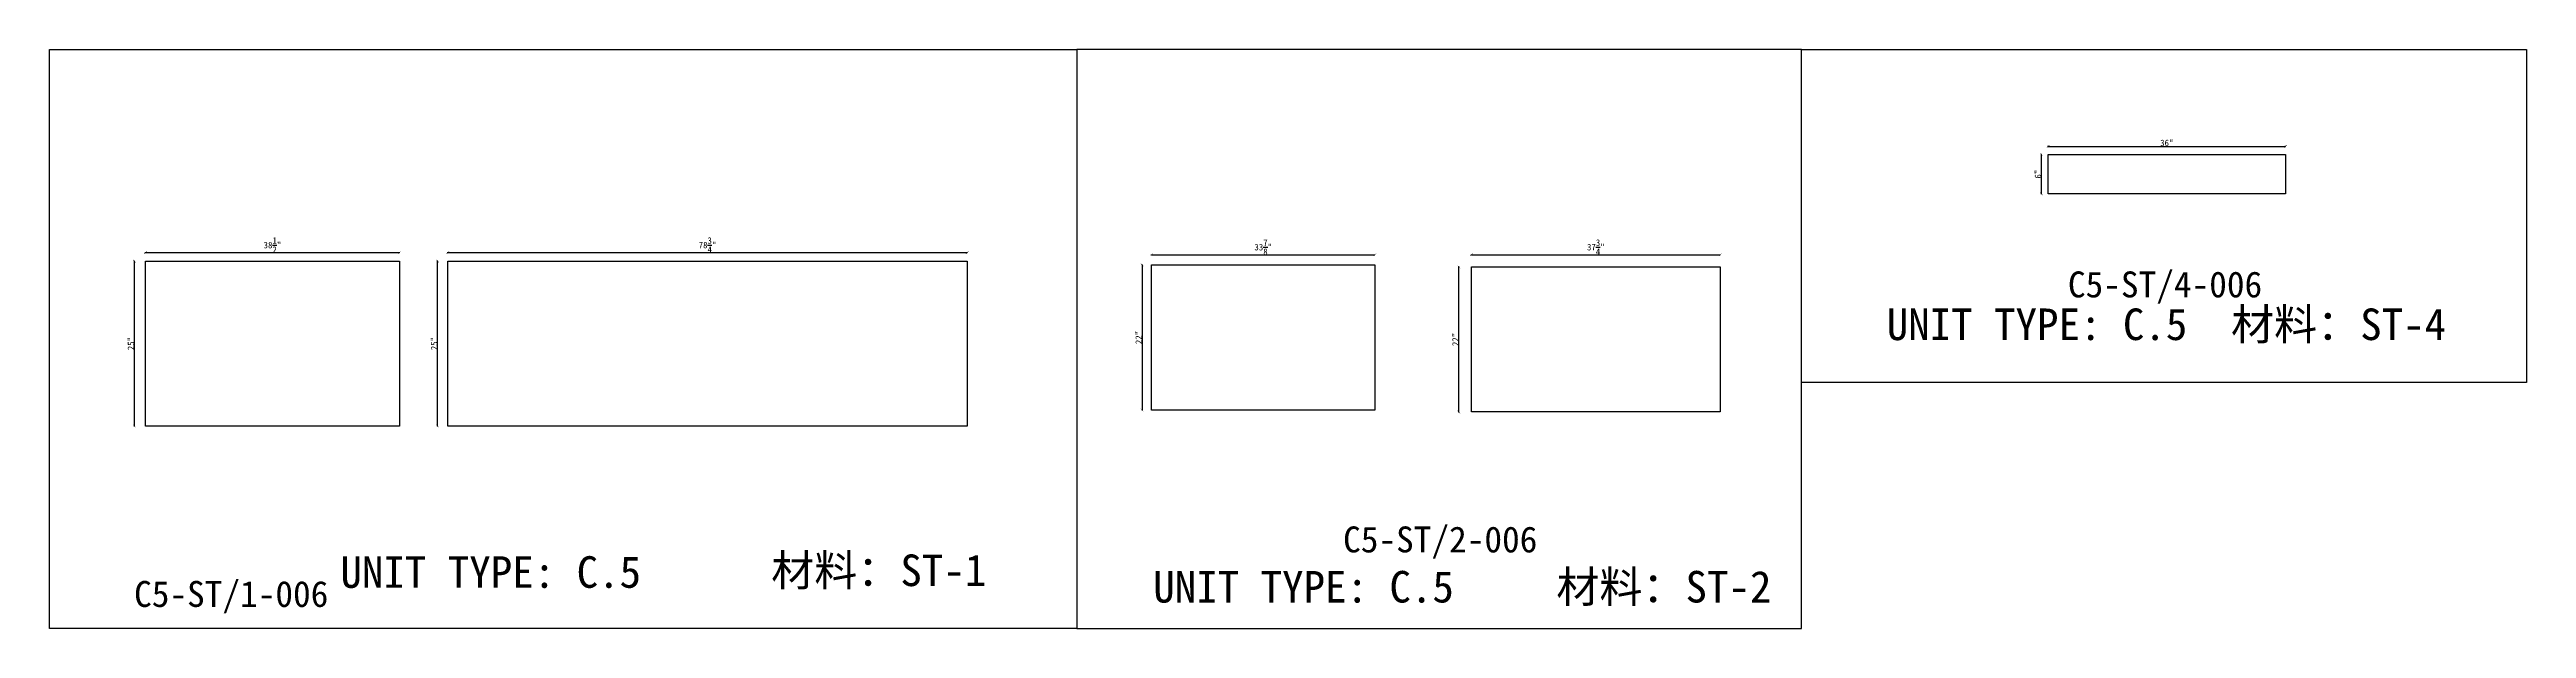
# Model space of a CAD drawing. Header units: millimetres. Extents: x -46966 to 138077, y -48408 to 2116.
# Drawn here: x 29598 to 39139, y -9453 to -7223 of the extents above; entities that cross this region are included whole.
import ezdxf
from ezdxf.enums import TextEntityAlignment as Align

# ---------------------------------------------------------------- set-up
doc = ezdxf.new("R2010")
doc.units = ezdxf.units.MM
doc.layers.add('PART_NUMBER', color=3, linetype='Continuous')
doc.styles.add('样式 1', font='')
doc.styles.get('样式 1').set_extended_font_data('NSimSun')
doc.dimstyles.new('副本 ISO-25', dxfattribs={"dimtxt": 25, "dimasz": 10, "dimexe": 1.5, "dimexo": 0.5, "dimtad": 1, "dimlfac": 0.03937, "dimlunit": 5, "dimtxsty": '样式 1', "dimblk": 'ARCHTICK', "dimcen": 2.5, "dimclrd": 256, "dimclrt": 1, "dimazin": 3, "dimtfac": 1, "dimtmove": 0, "dimatfit": 3, "dimfxlon": 1})

msp = doc.modelspace()

# ---------------------------------------------------------------- texts
at = {"style": '样式 1'}
for s, p in [('材料：ST-4', (38000.764, -8342.04)), ('UNIT TYPE: C.5', (36674.483, -8342.04)), ('材料：ST-1', (32377.82, -9289.516)), ('UNIT TYPE: C.5', (30718.533, -9296.171)), ('UNIT TYPE: C.5', (33849.308, -9352.845)), ('材料：ST-2', (35402.033, -9352.845))]:
    msp.add_text(s, height=121.5865, dxfattribs=at).set_placement(p)
at = {"layer": 'PART_NUMBER', "color": 3, "style": '样式 1'}
for s, p in [('C5-ST/4-006', (37746.719, -8127.713)), ('C5-ST/2-006', (34954.844, -9109.883)), ('C5-ST/1-006', (30297.963, -9319.883))]:
    msp.add_text(s, height=100, dxfattribs=at).set_placement(p, align=Align.MIDDLE_CENTER)

# ---------------------------------------------------------------- blocks, each defined once
blk = doc.blocks.new('_ArchTick')
at = {"color": 0, "linetype": 'ByBlock', "const_width": 0.15}
blk.add_lwpolyline([(-0.5, -0.5), (0.5, 0.5)], dxfattribs=at)
blk = doc.blocks.new('*D981')
at = {"color": 0, "lineweight": -2, "transparency": 16777216}
for p, q in [((29967.7, -8006.4), (29967.7, -8003.9)), ((30945.6, -8006.4), (30945.6, -8003.9))]:
    blk.add_line(p, q, dxfattribs=at)
at = {"lineweight": -2, "transparency": 16777216}
blk.add_line((29967.7, -8005.4), (30945.6, -8005.4), dxfattribs=at)
at = {"layer": 'Defpoints', "color": 0, "transparency": 16777216}
for p in [(30945.6, -8005.4), (29967.7, -8038), (30945.6, -8038)]:
    blk.add_point(p, dxfattribs=at)
at = {"lineweight": -2, "transparency": 16777216, "xscale": 10, "yscale": 10, "zscale": 10, "rotation": 180}
blk.add_blockref('_ArchTick', (29967.7, -8005.4), dxfattribs=at)
at = {"lineweight": -2, "transparency": 16777216, "xscale": 10, "yscale": 10, "zscale": 10}
blk.add_blockref('_ArchTick', (30945.6, -8005.4), dxfattribs=at)
at = {"color": 1, "transparency": 16777216, "insert": (30456.6, -7976.3), "char_height": 25, "attachment_point": 5, "style": '样式 1'}
blk.add_mtext('\\A1;38{\\H1x;\\S1/2;}"', dxfattribs=at)
blk = doc.blocks.new('*D982')
at = {"color": 0, "lineweight": -2, "transparency": 16777216}
for p, q in [((29925.7, -8038), (29923.2, -8038)), ((29925.7, -8673), (29923.2, -8673))]:
    blk.add_line(p, q, dxfattribs=at)
at = {"lineweight": -2, "transparency": 16777216}
blk.add_line((29924.7, -8038), (29924.7, -8673), dxfattribs=at)
at = {"layer": 'Defpoints', "color": 0, "transparency": 16777216}
for p in [(29967.7, -8038), (29924.7, -8673), (29967.7, -8673)]:
    blk.add_point(p, dxfattribs=at)
at = {"lineweight": -2, "transparency": 16777216, "xscale": 10, "yscale": 10, "zscale": 10}
for p, rotation in [((29924.7, -8038), 90), ((29924.7, -8673), 270)]:
    blk.add_blockref('_ArchTick', p, dxfattribs=dict(at, rotation=rotation))
at = {"color": 1, "transparency": 16777216, "insert": (29911.6, -8355.5), "char_height": 25, "attachment_point": 5, "rotation": 90, "style": '样式 1'}
blk.add_mtext('\\A1;25"', dxfattribs=at)
blk = doc.blocks.new('*D983')
at = {"color": 0, "lineweight": -2, "transparency": 16777216}
for p, q in [((31132.4, -8006.4), (31132.4, -8003.9)), ((33132.6, -8006.4), (33132.6, -8003.9))]:
    blk.add_line(p, q, dxfattribs=at)
at = {"lineweight": -2, "transparency": 16777216}
blk.add_line((31132.4, -8005.4), (33132.6, -8005.4), dxfattribs=at)
at = {"layer": 'Defpoints', "color": 0, "transparency": 16777216}
for p in [(33132.6, -8005.4), (31132.4, -8038), (33132.6, -8038)]:
    blk.add_point(p, dxfattribs=at)
at = {"lineweight": -2, "transparency": 16777216, "xscale": 10, "yscale": 10, "zscale": 10, "rotation": 180}
blk.add_blockref('_ArchTick', (31132.4, -8005.4), dxfattribs=at)
at = {"lineweight": -2, "transparency": 16777216, "xscale": 10, "yscale": 10, "zscale": 10}
blk.add_blockref('_ArchTick', (33132.6, -8005.4), dxfattribs=at)
at = {"color": 1, "transparency": 16777216, "insert": (32132.5, -7976.3), "char_height": 25, "attachment_point": 5, "style": '样式 1'}
blk.add_mtext('\\A1;78{\\H1x;\\S3/4;}"', dxfattribs=at)
blk = doc.blocks.new('*D984')
at = {"color": 0, "lineweight": -2, "transparency": 16777216}
for p, q in [((31094, -8038), (31091.5, -8038)), ((31094, -8673), (31091.5, -8673))]:
    blk.add_line(p, q, dxfattribs=at)
at = {"lineweight": -2, "transparency": 16777216}
blk.add_line((31093, -8673), (31093, -8038), dxfattribs=at)
at = {"layer": 'Defpoints', "color": 0, "transparency": 16777216}
for p in [(31093, -8038), (31132.4, -8038), (31132.4, -8673)]:
    blk.add_point(p, dxfattribs=at)
at = {"lineweight": -2, "transparency": 16777216, "xscale": 10, "yscale": 10, "zscale": 10}
for p, rotation in [((31093, -8038), 90), ((31093, -8673), 270)]:
    blk.add_blockref('_ArchTick', p, dxfattribs=dict(at, rotation=rotation))
at = {"color": 1, "transparency": 16777216, "insert": (31079.9, -8355.5), "char_height": 25, "attachment_point": 5, "rotation": 90, "style": '样式 1'}
blk.add_mtext('\\A1;25"', dxfattribs=at)
blk = doc.blocks.new('*D985')
at = {"color": 0, "lineweight": -2, "transparency": 16777216}
for p, q in [((33842.9, -8014.4), (33842.9, -8011.9)), ((34703.3, -8014.4), (34703.3, -8011.9))]:
    blk.add_line(p, q, dxfattribs=at)
at = {"lineweight": -2, "transparency": 16777216}
blk.add_line((33842.9, -8013.4), (34703.3, -8013.4), dxfattribs=at)
at = {"layer": 'Defpoints', "color": 0, "transparency": 16777216}
for p in [(34703.3, -8013.4), (33842.9, -8052.8), (34703.3, -8052.8)]:
    blk.add_point(p, dxfattribs=at)
at = {"lineweight": -2, "transparency": 16777216, "xscale": 10, "yscale": 10, "zscale": 10, "rotation": 180}
blk.add_blockref('_ArchTick', (33842.9, -8013.4), dxfattribs=at)
at = {"lineweight": -2, "transparency": 16777216, "xscale": 10, "yscale": 10, "zscale": 10}
blk.add_blockref('_ArchTick', (34703.3, -8013.4), dxfattribs=at)
at = {"color": 1, "transparency": 16777216, "insert": (34273.1, -7984.3), "char_height": 25, "attachment_point": 5, "style": '样式 1'}
blk.add_mtext('\\A1;33{\\H1x;\\S7/8;}"', dxfattribs=at)
blk = doc.blocks.new('*D986')
at = {"color": 0, "lineweight": -2, "transparency": 16777216}
for p, q in [((33807.3, -8052.8), (33804.8, -8052.8)), ((33807.3, -8611.6), (33804.8, -8611.6))]:
    blk.add_line(p, q, dxfattribs=at)
at = {"lineweight": -2, "transparency": 16777216}
blk.add_line((33806.3, -8052.8), (33806.3, -8611.6), dxfattribs=at)
at = {"layer": 'Defpoints', "color": 0, "transparency": 16777216}
for p in [(33842.9, -8052.8), (33806.3, -8611.6), (33842.9, -8611.6)]:
    blk.add_point(p, dxfattribs=at)
at = {"lineweight": -2, "transparency": 16777216, "xscale": 10, "yscale": 10, "zscale": 10}
for p, rotation in [((33806.3, -8052.8), 90), ((33806.3, -8611.6), 270)]:
    blk.add_blockref('_ArchTick', p, dxfattribs=dict(at, rotation=rotation))
at = {"color": 1, "transparency": 16777216, "insert": (33793.1, -8332.2), "char_height": 25, "attachment_point": 5, "rotation": 90, "style": '样式 1'}
blk.add_mtext('\\A1;22"', dxfattribs=at)
blk = doc.blocks.new('*D987')
at = {"color": 0, "lineweight": -2, "transparency": 16777216}
for p, q in [((35074.7, -8014.4), (35074.7, -8011.9)), ((36033.6, -8014.4), (36033.6, -8011.9))]:
    blk.add_line(p, q, dxfattribs=at)
at = {"lineweight": -2, "transparency": 16777216}
blk.add_line((35074.7, -8013.4), (36033.6, -8013.4), dxfattribs=at)
at = {"layer": 'Defpoints', "color": 0, "transparency": 16777216}
for p in [(36033.6, -8013.4), (35074.7, -8060.3), (36033.6, -8060.3)]:
    blk.add_point(p, dxfattribs=at)
at = {"lineweight": -2, "transparency": 16777216, "xscale": 10, "yscale": 10, "zscale": 10, "rotation": 180}
blk.add_blockref('_ArchTick', (35074.7, -8013.4), dxfattribs=at)
at = {"lineweight": -2, "transparency": 16777216, "xscale": 10, "yscale": 10, "zscale": 10}
blk.add_blockref('_ArchTick', (36033.6, -8013.4), dxfattribs=at)
at = {"color": 1, "transparency": 16777216, "insert": (35554.1, -7984.3), "char_height": 25, "attachment_point": 5, "style": '样式 1'}
blk.add_mtext('\\A1;37{\\H1x;\\S3/4;}"', dxfattribs=at)
blk = doc.blocks.new('*D988')
at = {"color": 0, "lineweight": -2, "transparency": 16777216}
for p, q in [((35027.6, -8060.3), (35025.1, -8060.3)), ((35027.6, -8619.1), (35025.1, -8619.1))]:
    blk.add_line(p, q, dxfattribs=at)
at = {"lineweight": -2, "transparency": 16777216}
blk.add_line((35026.6, -8619.1), (35026.6, -8060.3), dxfattribs=at)
at = {"layer": 'Defpoints', "color": 0, "transparency": 16777216}
for p in [(35026.6, -8060.3), (35074.7, -8060.3), (35074.7, -8619.1)]:
    blk.add_point(p, dxfattribs=at)
at = {"lineweight": -2, "transparency": 16777216, "xscale": 10, "yscale": 10, "zscale": 10}
for p, rotation in [((35026.6, -8060.3), 90), ((35026.6, -8619.1), 270)]:
    blk.add_blockref('_ArchTick', p, dxfattribs=dict(at, rotation=rotation))
at = {"color": 1, "transparency": 16777216, "insert": (35013.5, -8339.7), "char_height": 25, "attachment_point": 5, "rotation": 90, "style": '样式 1'}
blk.add_mtext('\\A1;22"', dxfattribs=at)
blk = doc.blocks.new('*D989')
at = {"color": 0, "lineweight": -2, "transparency": 16777216}
for p, q in [((37296.2, -7597), (37296.2, -7594.5)), ((38210.6, -7597), (38210.6, -7594.5))]:
    blk.add_line(p, q, dxfattribs=at)
at = {"lineweight": -2, "transparency": 16777216}
blk.add_line((37296.2, -7596), (38210.6, -7596), dxfattribs=at)
at = {"layer": 'Defpoints', "color": 0, "transparency": 16777216}
for p in [(37296.2, -7626.9), (38210.6, -7596), (38210.6, -7626.9)]:
    blk.add_point(p, dxfattribs=at)
at = {"lineweight": -2, "transparency": 16777216, "xscale": 10, "yscale": 10, "zscale": 10, "rotation": 180}
blk.add_blockref('_ArchTick', (37296.2, -7596), dxfattribs=at)
at = {"lineweight": -2, "transparency": 16777216, "xscale": 10, "yscale": 10, "zscale": 10}
blk.add_blockref('_ArchTick', (38210.6, -7596), dxfattribs=at)
at = {"color": 1, "transparency": 16777216, "insert": (37753.4, -7582.9), "char_height": 25, "attachment_point": 5, "style": '样式 1'}
blk.add_mtext('\\A1;36"', dxfattribs=at)
blk = doc.blocks.new('*D990')
at = {"color": 0, "lineweight": -2, "transparency": 16777216}
for p, q in [((37271.3, -7626.9), (37268.8, -7626.9)), ((37271.3, -7779.3), (37268.8, -7779.3))]:
    blk.add_line(p, q, dxfattribs=at)
at = {"lineweight": -2, "transparency": 16777216}
blk.add_line((37270.3, -7779.3), (37270.3, -7626.9), dxfattribs=at)
at = {"layer": 'Defpoints', "color": 0, "transparency": 16777216}
for p in [(37270.3, -7626.9), (37296.2, -7626.9), (37296.2, -7779.3)]:
    blk.add_point(p, dxfattribs=at)
at = {"lineweight": -2, "transparency": 16777216, "xscale": 10, "yscale": 10, "zscale": 10}
for p, rotation in [((37270.3, -7626.9), 90), ((37270.3, -7779.3), 270)]:
    blk.add_blockref('_ArchTick', p, dxfattribs=dict(at, rotation=rotation))
at = {"color": 1, "transparency": 16777216, "insert": (37257.2, -7703.1), "char_height": 25, "attachment_point": 5, "rotation": 90, "style": '样式 1'}
blk.add_mtext('\\A1;6"', dxfattribs=at)

# ---------------------------------------------------------------- dimensions: what is measured, and where the dimension line sits
for base, p1, p2, picture, middle in [((37270.339, -7626.883), (37296.174, -7779.283), (37296.174, -7626.883), '*D990', (37257.214, -7703.083)), ((29924.744, -8673.033), (29967.698, -8038.033), (29967.698, -8673.033), '*D982', (29911.619, -8355.533)), ((31092.997, -8038.033), (31132.353, -8673.033), (31132.353, -8038.033), '*D984', (31079.872, -8355.533)), ((33806.272, -8611.623), (33842.918, -8052.823), (33842.918, -8611.623), '*D986', (33793.147, -8332.223)), ((35026.597, -8060.253), (35074.706, -8619.053), (35074.706, -8060.253), '*D988', (35013.472, -8339.653))]:
    dim = msp.add_linear_dim(base=base, p1=p1, p2=p2, angle=90, dimstyle='副本 ISO-25')
    dim.commit()
    dim.dimension.update_dxf_attribs({"geometry": picture, "text_midpoint": middle})
for base, p1, p2, picture, middle in [((38210.574, -7596.047), (37296.174, -7626.883), (38210.574, -7626.883), '*D989', (37753.374, -7582.922)), ((30945.598, -8005.359), (29967.698, -8038.033), (30945.598, -8038.033), '*D981', (30456.648, -7976.335)), ((33132.603, -8005.359), (31132.353, -8038.033), (33132.603, -8038.033), '*D983', (32132.478, -7976.265)), ((34703.343, -8013.396), (33842.918, -8052.823), (34703.343, -8052.823), '*D985', (34273.131, -7984.303)), ((36033.556, -8013.396), (35074.706, -8060.253), (36033.556, -8060.253), '*D987', (35554.131, -7984.303))]:
    dim = msp.add_linear_dim(base=base, p1=p1, p2=p2, dimstyle='副本 ISO-25')
    dim.commit()
    dim.dimension.update_dxf_attribs({"geometry": picture, "text_midpoint": middle})

# ---------------------------------------------------------------- linework, layer by layer
at = {"color": 1}
for points in [[(29598.099, -7223.146), (33554.981, -7223.146), (33554.981, -9452.714), (29598.099, -9452.714)], [(33554.981, -9452.714), (36346.855, -9452.714), (36346.855, -7223.146), (33554.981, -7223.146)], [(36346.855, -7223.146), (39138.729, -7223.146), (39138.729, -8505.544), (36346.855, -8505.544)]]:
    msp.add_lwpolyline(points, close=True, dxfattribs=at)
for points in [[(37296.174, -7626.883), (38210.574, -7626.883), (38210.574, -7779.283), (37296.174, -7779.283)], [(29967.698, -8038.033), (30945.598, -8038.033), (30945.598, -8673.033), (29967.698, -8673.033)], [(31132.353, -8038.033), (33132.603, -8038.033), (33132.603, -8673.033), (31132.353, -8673.033)], [(33842.918, -8052.823), (34703.343, -8052.823), (34703.343, -8611.623), (33842.918, -8611.623)], [(35074.706, -8060.253), (36033.556, -8060.253), (36033.556, -8619.053), (35074.706, -8619.053)]]:
    msp.add_lwpolyline(points, close=True)

msp.set_redraw_order([(e.dxf.handle, doc.entitydb.next_handle()) for e in msp.query("TEXT MTEXT ATTDEF DIMENSION ARC_DIMENSION")])  # texts and dimensions are drawn at this point

doc.saveas('drawing.dxf')
